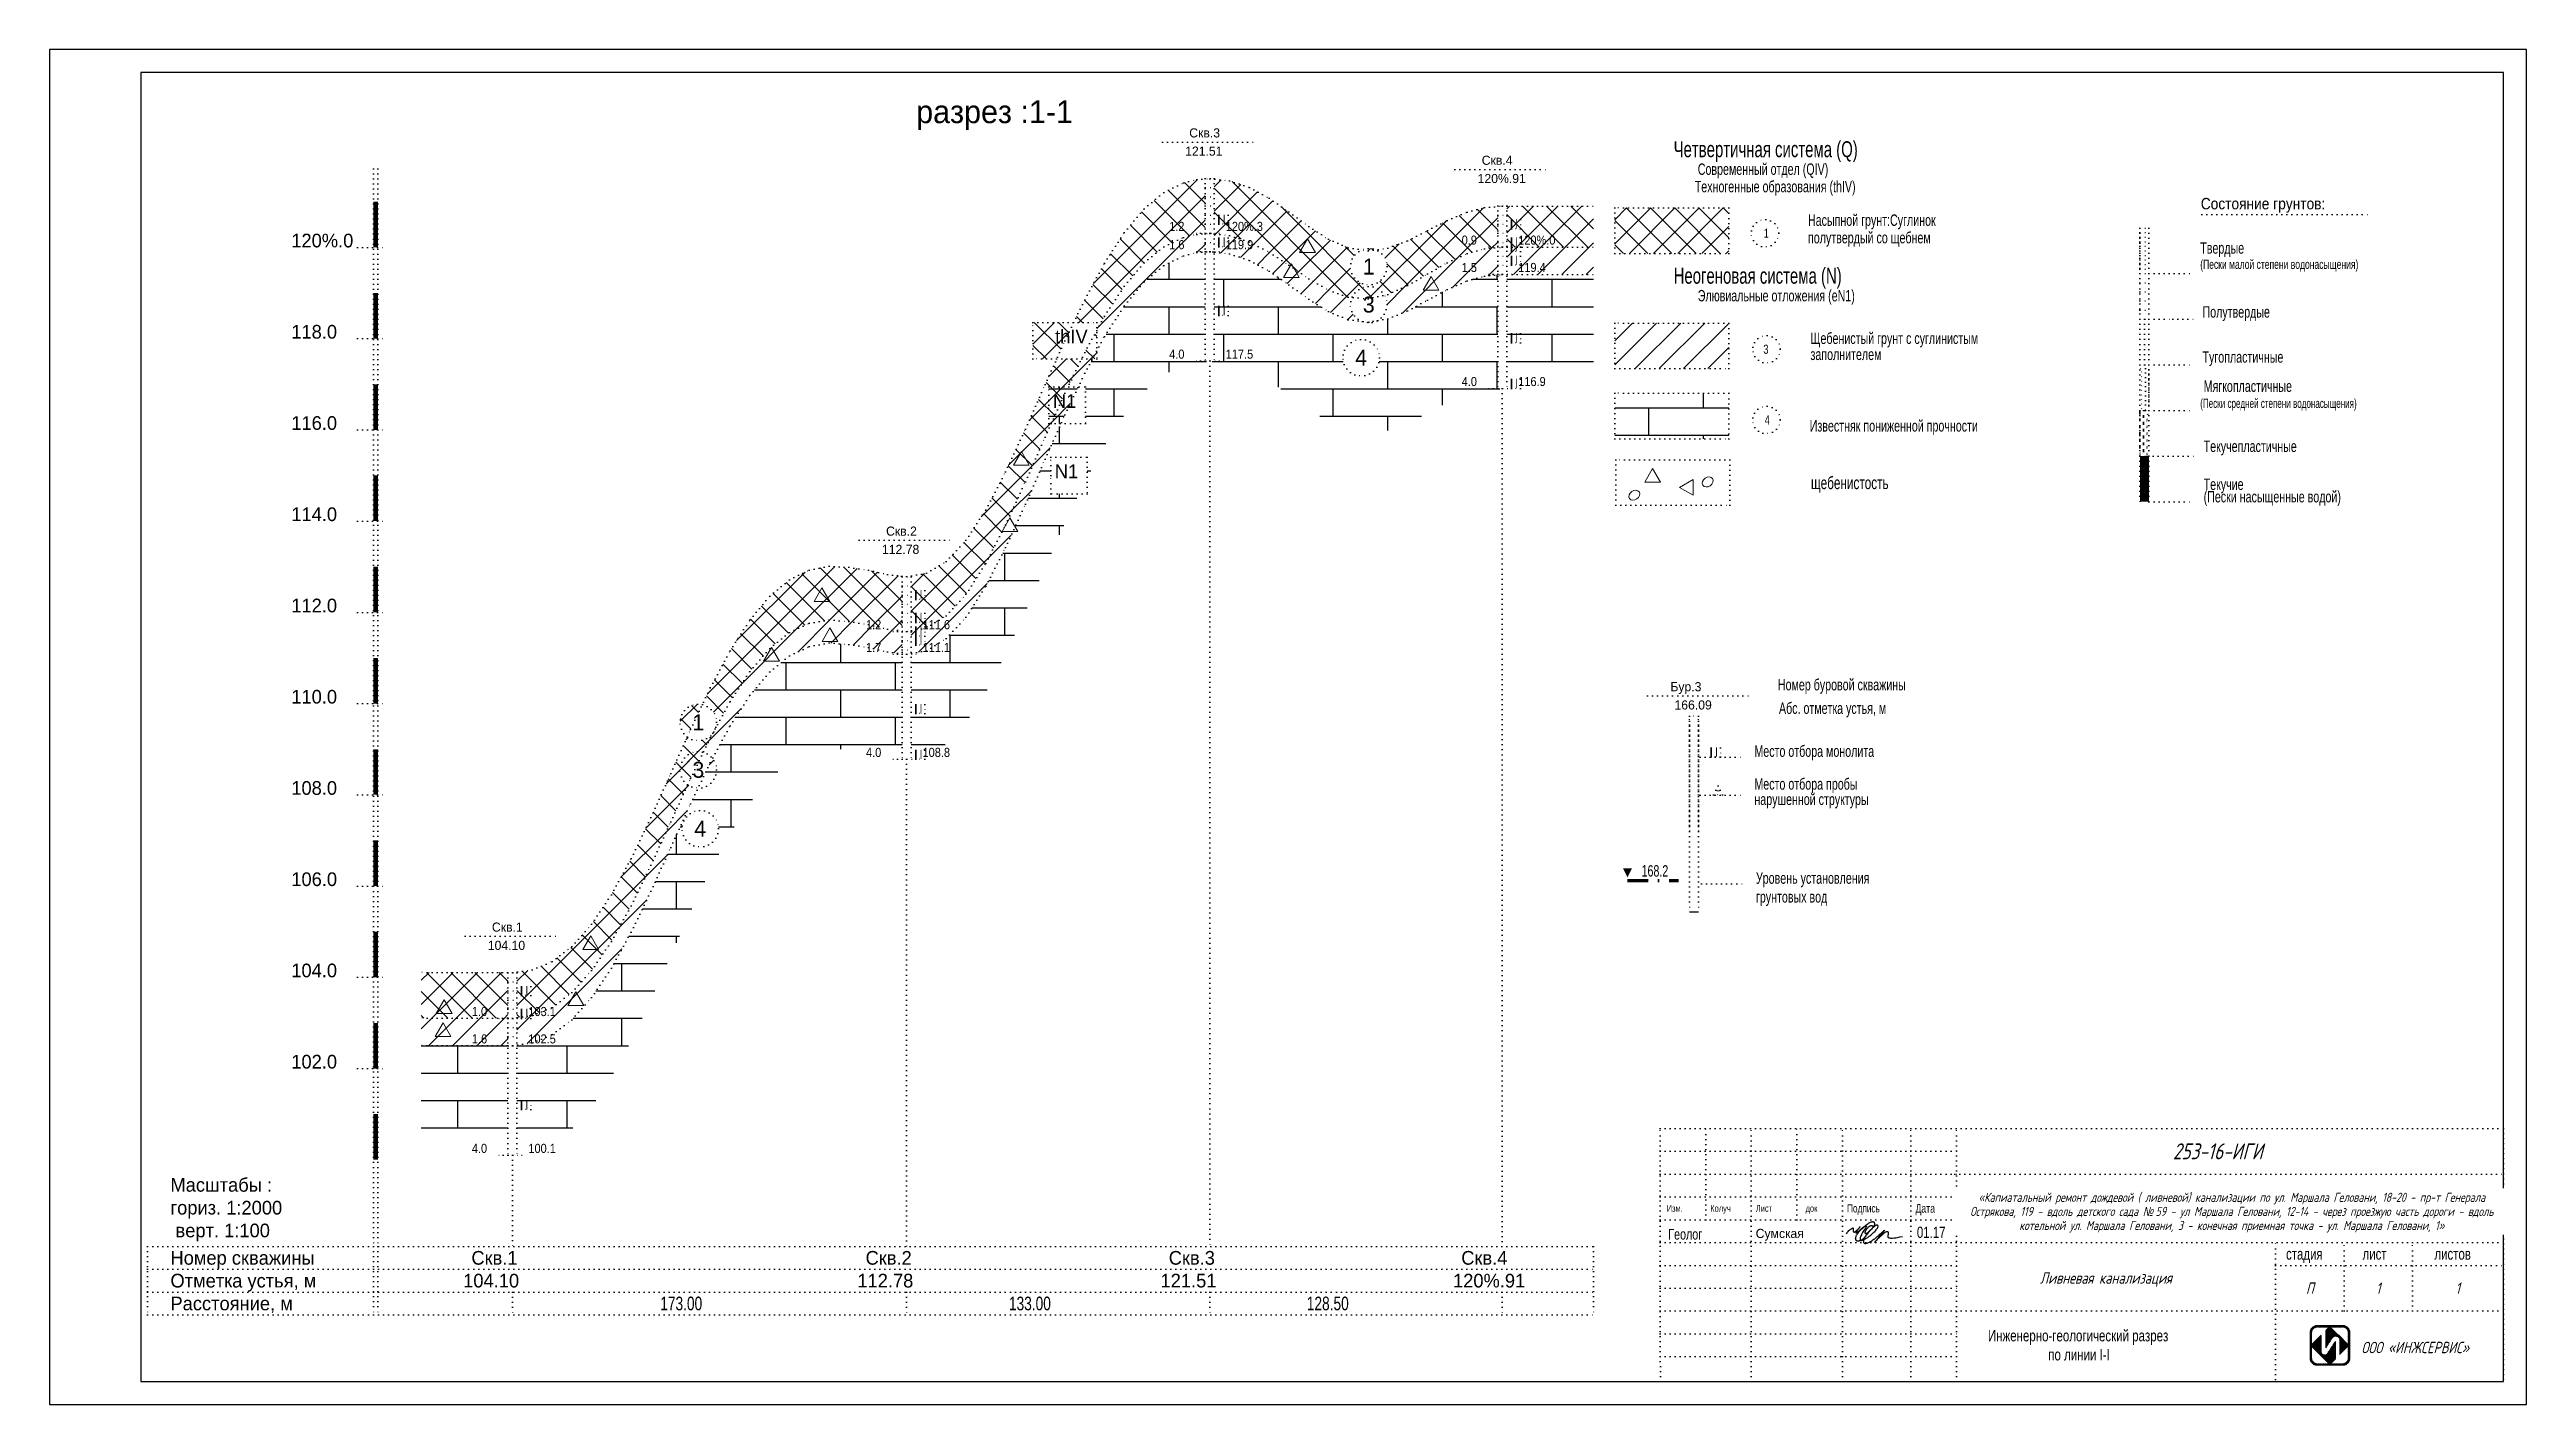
# Model space of a CAD drawing. Extents: x -102 to 862, y -55 to 242.
# Drawn here: x -102 to 442, y -55 to 242 of the extents above; entities that cross this region are included whole.
import ezdxf
from ezdxf.enums import TextEntityAlignment as Align

# ---------------------------------------------------------------- set-up
doc = ezdxf.new("R2010")
doc.units = 0
doc.header["$MEASUREMENT"] = 0
for name, pattern in [('CONTI', [1, 0, 1]), ('DASHDOTX2', [2, 1, -0.5, 0, -0.5]), ('L1', [1, 0, 1]), ('L2', [1, 0, 1]), ('L3', [1, 0, 1]), ('L4', [1, 0, 1]), ('L5', [1, 0, 1]), ('L6', [1, 0, 1]), ('L7', [1, 0, 1]), ('L9', [1, 0, 1])]:
    doc.linetypes.add(name, pattern=pattern)
for name, color, linetype, lineweight in [('05_рамка', 7, 'Continuous', 20), ('18_Зарамочное оформление', 7, 'Continuous', 13), ('SHTAMP', 7, 'Continuous', 25)]:
    doc.layers.add(name, color=color, linetype=linetype, lineweight=lineweight)
for name, color, linetype in [('CUT_CNS', 7, 'CONTI'), ('CUT_LIT', 7, 'CONTI'), ('CUT_LRS', 7, 'CONTI'), ('CUT_SUB', 7, 'CONTI'), ('CUT_TST', 7, 'CONTI'), ('CUT_WAT', 7, 'CONTI'), ('RAMKA', 7, 'CONTI'), ('У.о', 7, 'Continuous')]:
    doc.layers.add(name, color=color, linetype=linetype)
doc.styles.add('ROMANS', font='romans.shx', dxfattribs={"width": 0.7, "oblique": 15, "height": 0.9})
doc.styles.add('romans_2.5_0.75_15', font='romans.shx', dxfattribs={"width": 0.75, "oblique": 15, "height": 2.5})
doc.styles.add('SHRFT', font='TXT', dxfattribs={"width": 0.75})
pattern_1 = [(45, (-348.6232014, -244.5218957), (-0.00449012806, 0.00449012806), []), (135, (-348.6232014, -244.5218957), (-0.00449012806, -0.00449012806), [])]

msp = doc.modelspace()

# ---------------------------------------------------------------- texts
at = {"linetype": 'Continuous'}
msp.add_text('Сумская', height=2, dxfattribs=at).set_placement((272.67, -18.15))
at = {"layer": '18_Зарамочное оформление', "color": 1, "linetype": 'Continuous', "lineweight": 35, "insert": (374.01, 0.85), "char_height": 3.5, "width": 120, "attachment_point": 5, "line_spacing_factor": 1.071429, "style": 'romans_2.5_0.75_15'}
msp.add_mtext('{\\C256;253-16-ИГИ}', dxfattribs=at)
at = {"layer": '18_Зарамочное оформление', "color": 7, "linetype": 'Continuous', "lineweight": 18, "insert": (349.48, -27.25), "char_height": 2.5, "width": 70, "attachment_point": 5, "line_spacing_factor": 0.925926, "style": 'romans_2.5_0.75_15'}
msp.add_mtext('Ливневая канализация', dxfattribs=at)
at = {"layer": '18_Зарамочное оформление', "color": 7, "linetype": 'Continuous', "lineweight": 18, "char_height": 2.5, "width": 15, "attachment_point": 5, "style": 'romans_2.5_0.75_15'}
for s, insert in [('П', (394.21, -29.15)), ('1', (409.21, -29.15)), ('1', (426.63, -29.15))]:
    msp.add_mtext(s, dxfattribs=dict(at, insert=insert))
at = {"layer": 'CUT_LIT'}
for s, height, p in [('разрез :1-1 ', 5, (88.55, 226.24)), ('Скв.3', 2, (148.44, 223.1)), ('121.51', 2, (147.54, 219.1)), ('Скв.4', 2, (212.59, 217.1)), ('120%.91', 2, (211.69, 213.1)), ('Скв.2', 2, (81.95, 135.8)), ('112.78', 2, (81.05, 131.8)), ('Скв.1', 2, (-4.5, 49)), ('104.10', 2, (-5.4, 45))]:
    msp.add_text(s, height=height, dxfattribs=at).set_placement(p)
at = {"layer": 'CUT_LIT', "color": 0, "width": 0.9}
for s, p in [('1.2', (144.04, 202.6)), ('120%.3', (156.44, 202.6)), ('0.9', (208.19, 199.6)), ('120%.0', (220.59, 199.6)), ('1.6', (144.04, 198.6)), ('119.9', (156.44, 198.6)), ('1.5', (208.19, 193.6)), ('119.4', (220.59, 193.6)), ('4.0', (144.04, 174.6)), ('117.5', (156.44, 174.6)), ('4.0', (208.19, 168.6)), ('116.9', (220.59, 168.6)), ('1.2', (77.55, 115.3)), ('111.6', (89.95, 115.3)), ('1.7', (77.55, 110.3)), ('111.1', (89.95, 110.3)), ('4.0', (77.55, 87.3)), ('108.8', (89.95, 87.3)), ('1.0', (-8.9, 30.5)), ('103.1', (3.5, 30.5)), ('1.6', (-8.9, 24.5)), ('102.5', (3.5, 24.5)), ('4.0', (-8.9, 0.5)), ('100.1', (3.5, 0.5))]:
    msp.add_text(s, height=2, dxfattribs=at).set_placement(p)
at = {"layer": 'CUT_LRS', "color": 0}
for s, p in [('120%.0', (-48.5, 199)), ('118.0', (-48.5, 179)), ('116.0', (-48.5, 159)), ('114.0', (-48.5, 139)), ('112.0', (-48.5, 119)), ('110.0', (-48.5, 99)), ('108.0', (-48.5, 79)), ('106.0', (-48.5, 59)), ('104.0', (-48.5, 39)), ('102.0', (-48.5, 19))]:
    msp.add_text(s, height=3, dxfattribs=at).set_placement(p)
at = {"layer": 'CUT_LRS'}
for s, p in [('1', (187.81, 194.8)), ('3', (187.81, 186.47)), ('4', (186.14, 174.82)), ('1', (40.77, 94.9)), ('3', (40.77, 84.49)), ('4', (41.19, 71.59))]:
    msp.add_text(s, height=3.5, dxfattribs=at).set_placement(p, align=Align.MIDDLE)
for s, p in [('thIV', (126.16, 177.06)), ('N1', (123.66, 162.91)), ('N1', (124.08, 147.51))]:
    msp.add_text(s, height=3, dxfattribs=at).set_placement(p, align=Align.BOTTOM_RIGHT)
at = {"layer": 'CUT_SUB'}
for s, p in [('Масштабы :', (-75, -8)), ('гориз. 1:2000', (-75, -13)), (' верт. 1:100', (-75, -18)), ('Номеp скважины', (-75, -24)), ('Скв.1', (-9, -24)), ('Скв.2', (77.45, -24)), ('Скв.3', (143.94, -24)), ('Скв.4', (208.09, -24)), ('Отметка устья, м', (-75, -29)), ('104.10', (-10.8, -29)), ('112.78', (75.65, -29)), ('121.51', (142.14, -29)), ('120%.91', (206.29, -29)), ('Расстояние, м', (-75, -34))]:
    msp.add_text(s, height=3, dxfattribs=at).set_placement(p)
at = {"layer": 'CUT_SUB', "width": 0.75}
for s, p in [('173.00', (32.42, -34)), ('133.00', (108.89, -34)), ('128.50', (174.22, -34))]:
    msp.add_text(s, height=3, dxfattribs=at).set_placement(p)
at = {"layer": 'RAMKA', "color": 7}
for s, height, width, p in [('Четвертичная система (Q)', 3.5, 0.7, (254.67, 218.77)), ('Современный отдел (QIV)', 2.5, 0.7, (259.97, 214.9)), ('Техногенные образования (thIV)', 2.5, 0.7, (259.31, 211.08)), ('Состояние грунтов:', 2.5, 0.9, (370.29, 207.34)), ('1', 2, 0.75, (274.44, 201.12)), ('полутвердый со щебнем', 2.5, 0.7, (284.14, 199.89)), ('Насыпной грунт:Суглинок', 2.5, 0.7, (284.14, 203.72)), ('Твердые ', 2.5, 0.7, (370.17, 197.62)), ('(Пески малой степени водонасыщения)', 2, 0.7, (370.17, 194.29)), ('Неогеновая система (N)', 3.5, 0.7, (254.67, 191.04)), ('Элювиальные отложения (еN1)', 2.5, 0.7, (259.97, 187.17)), ('Полутвердые ', 2.5, 0.7, (370.67, 183.61)), ('Щебенистый грунт с суглинистым', 2.5, 0.7, (284.69, 177.83)), ('3', 2, 0.75, (274.35, 175.68)), ('заполнителем', 2.5, 0.7, (284.69, 174.31)), ('Тугопластичные ', 2.5, 0.7, (370.67, 173.73)), ('Мягкопластичные ', 2.5, 0.7, (370.92, 167.33)), ('(Пески средней степени водонасыщения)', 2, 0.66, (370.17, 163.82)), ('4', 2, 0.75, (274.64, 160.17)), ('Известняк пониженной прочности', 2.5, 0.7, (284.52, 158.63)), ('Текучепластичные ', 2.5, 0.7, (370.92, 154.16)), ('Текучие ', 2.5, 0.7, (370.92, 145.83)), ('(Пески насыщенные водой)', 2.5, 0.7, (370.92, 143.1)), ('Уровень установления ', 2.5, 0.7, (272.73, 59.5)), ('грунтовых вод', 2.5, 0.7, (272.73, 55.38))]:
    msp.add_text(s, height=height, dxfattribs=dict(at, width=width)).set_placement(p)
at = {"layer": 'RAMKA', "width": 0.7}
for s, height, p in [('щебенистость', 2.75, (284.8, 146.01)), ('Номер буровой скважины', 2.5, (277.54, 101.89)), ('Абс. отметка устья, м', 2.5, (277.78, 96.74)), ('Место отбора монолита', 2.5, (272.39, 87.32)), ('Место отбора пробы', 2.5, (272.39, 80.13)), ('нарушенной структуры', 2.5, (272.39, 76.77)), ('168.2', 2.5, (247.64, 61.08))]:
    msp.add_text(s, height=height, dxfattribs=at).set_placement(p)
at = {"layer": 'RAMKA'}
for s, p in [('Бур.3', (253.96, 101.7)), ('166.09', (254.86, 97.7))]:
    msp.add_text(s, height=2, dxfattribs=at).set_placement(p)
at = {"layer": 'RAMKA', "color": 7, "style": 'SHRFT', "width": 0.75}
for s, height, p in [('Подпись', 1.8, (292.71, -12.55)), ('Дата', 1.9, (307.71, -12.6)), (' Изм.', 1.5, (252.71, -12.4)), ('Геолог', 2.346, (253.5, -18.49)), ('Колуч', 1.5, (262.71, -12.4)), ('Лист ', 1.5, (272.71, -12.4)), ('  док', 1.5, (282.71, -12.4)), ('01.17', 2.5, (308.03, -18.15)), ('стадия', 2.5, (388.99, -22.9)), ('лист  ', 2.5, (405.77, -22.9)), ('листов', 2.5, (421.53, -22.9)), ('Инженерно-геологический разрез', 2.5138, (323.6, -40.81)), ('по линии I-I', 2.5138, (336.84, -44.98))]:
    msp.add_text(s, height=height, dxfattribs=at).set_placement(p)
at = {"layer": 'SHTAMP', "color": 7, "lineweight": 25, "style": 'ROMANS', "oblique": 15, "width": 0.75}
msp.add_text('ООО «ИНЖСЕРВИС»', height=2.5, dxfattribs=at).set_placement((405.52, -43.4))

# ---------------------------------------------------------------- blocks, each defined once
blk = doc.blocks.new('UZ_970')
at = {"layer": 'CUT_TST', "color": 0}
for p, q in [((0, 0), (0, 2)), ((0, 2), (2, 2)), ((0, 1.8), (2, 1.8)), ((0, 1.6), (2, 1.6)), ((0, 1.4), (2, 1.4)), ((0, 1.2), (2, 1.2)), ((0, 1), (2, 1)), ((0, 0.8), (2, 0.8)), ((0, 0.6), (2, 0.6)), ((0, 0.4), (2, 0.4)), ((0, 0.2), (2, 0.2)), ((2, 0), (0, 0)), ((2, 2), (2, 0))]:
    blk.add_line(p, q, dxfattribs=at)
blk = doc.blocks.new('A$C302F5828')
at = {"layer": 'CUT_LRS', "color": 7}
blk.add_lwpolyline([(0, 0), (25, 0), (25, 10), (0, 10)], close=True, dxfattribs=at)
blk = doc.blocks.new('инжсервис')
h = blk.add_hatch()
h.set_pattern_fill('ANSI37', scale=0.002, style=0)
h.set_pattern_definition(pattern_1)
h.paths.add_polyline_path([(0.68, 0.827), (0.114, 0.827, 0.425748), (-0.039, 0.671), (-0.039, 0.11, 0.425721), (0.114, -0.045), (0.682, -0.045, 0.421792), (0.833, 0.11), (0.833, 0.671, 0.425748)])
h.paths.add_polyline_path([(0.799, 0.667), (0.799, 0.114, -0.427765), (0.668, -0.011), (0.126, -0.011, -0.427765), (-0.005, 0.114), (-0.005, 0.667, -0.427765), (0.126, 0.792), (0.668, 0.792, -0.427765)], flags=16)
h = blk.add_hatch()
h.set_pattern_fill('ANSI37', scale=0.002, style=0)
h.set_pattern_definition(pattern_1)
h.paths.add_polyline_path([(0.516, 0.482), (0.344, 0.215, -0.766753), (0.204, 0.259), (0.206, 0.617), (-0.005, 0.406), (-0.005, 0.375), (0.381, -0.011), (0.413, -0.011), (0.516, 0.091)])
h = blk.add_hatch()
h.set_pattern_fill('ANSI37', scale=0.002, style=0)
h.set_pattern_definition(pattern_1)
h.paths.add_polyline_path([(0.613, 0.484), (0.613, 0.189), (0.799, 0.374), (0.799, 0.407), (0.413, 0.792), (0.381, 0.792), (0.304, 0.715), (0.304, 0.333), (0.449, 0.559, -0.758089)])

# ---------------------------------------------------------------- hatches: boundary and pattern name
at = {"layer": 'CUT_LRS'}
h = msp.add_hatch(dxfattribs=at)
h.set_pattern_fill('TEHNO', color=252, scale=30, style=0)
h.set_pattern_definition([(45, (0, 0), (-2.65165, 2.65165), []), (135, (0, 0), (-2.65165, -2.65165), [])])
h.paths.add_polyline_path([(114.16, 178.56), (114.16, 182.56), (128.16, 182.56), (128.16, 174.56), (114.16, 174.56)], flags=17)
edge = h.paths.add_edge_path(flags=16)
edge.add_arc((187.81, 194.8), 4, 0, 360)
edge = h.paths.add_edge_path(flags=16)
edge.add_arc((40.77, 94.9), 4, 0, 360)
h.paths.add_polyline_path([(217.09, 199.05), (237.09, 199.05), (237.09, 208.05), (217.09, 208.05), (213.22, 207.73), (209.36, 206.74), (205.02, 204.93), (200.68, 202.68), (196.34, 200.47), (192, 198.85), (187.66, 198.25), (183.32, 198.91), (178.98, 200.79), (174.64, 203.58), (170.3, 206.77), (165.96, 209.78), (161.62, 212.15), (157.28, 213.59), (152.94, 214.06), (150.07, 213.85), (147.21, 213.17), (142.87, 211.06), (138.53, 207.46), (134.19, 202.26), (129.85, 195.55), (125.51, 187.54), (121.17, 178.54), (116.83, 168.92), (112.49, 159.15), (108.15, 149.79), (103.81, 141.48), (99.47, 134.81), (95.13, 130.16), (90.79, 127.58), (86.45, 126.83), (82.28, 127.3), (78.12, 128.24), (73.78, 128.88), (69.44, 129.12), (65.1, 128.28), (60.76, 126.16), (56.42, 122.54), (52.08, 117.34), (47.74, 110.59), (43.4, 102.49), (39.06, 93.35), (34.72, 83.68), (30.38, 74.04), (26.04, 65.02), (21.7, 57.1), (17.36, 50.61), (13.02, 45.73), (8.68, 42.44), (4.34, 40.62), (0, 40.06), (-20, 40.06), (-20, 30.06), (0, 30.06), (4.34, 30.61), (8.68, 32.41), (13.02, 35.66), (17.36, 40.47), (21.7, 46.87), (26.04, 54.68), (30.38, 63.57), (34.72, 73.05), (39.06, 82.56), (43.4, 91.53), (47.74, 99.47), (52.08, 106.06), (56.42, 111.11), (60.76, 114.6), (65.1, 116.61), (69.44, 117.34), (73.78, 117.01), (78.12, 116.3), (82.28, 115.31), (86.45, 114.83), (90.79, 115.6), (95.13, 118.23), (99.47, 122.96), (103.81, 129.74), (108.15, 138.15), (112.49, 147.59), (116.83, 157.41), (121.17, 167.03), (125.51, 175.99), (129.85, 183.92), (134.19, 190.53), (138.53, 195.63), (142.87, 199.15), (147.21, 201.2), (150.07, 201.86), (152.94, 202.06), (157.28, 201.61), (161.62, 200.22), (165.96, 197.96), (170.3, 195.11), (174.64, 192.14), (178.98, 189.63), (183.32, 188.07), (187.66, 187.75), (192, 188.7), (196.34, 190.67), (200.68, 193.17), (205.02, 195.65), (209.36, 197.63), (213.22, 198.7)])
h.paths.add_polyline_path([(216.09, 199.05), (218.09, 199.05), (218.09, 208.05), (216.09, 208.05)], flags=17)
h.paths.add_polyline_path([(151.94, 202.06), (153.94, 202.06), (153.94, 214.06), (151.94, 214.06)], flags=17)
h.paths.add_polyline_path([(85.45, 114.83), (87.45, 114.83), (87.45, 126.8), (85.45, 126.8)], flags=16)
h.paths.add_polyline_path([(-1, 30.06), (1, 30.06), (1, 40), (-1, 40)], flags=16)
h.paths.add_polyline_path([(220.09, 168.1), (227.09, 168.1), (227.09, 171.1), (220.09, 171.1)], flags=25)
h.paths.add_polyline_path([(207.69, 168.1), (211.99, 168.1), (211.99, 171.1), (207.69, 171.1)], flags=25)
h.paths.add_polyline_path([(220.09, 193.1), (227.09, 193.1), (227.09, 196.1), (220.09, 196.1)], flags=25)
h.paths.add_polyline_path([(207.69, 193.1), (211.69, 193.1), (211.69, 196.1), (207.69, 196.1)], flags=25)
h.paths.add_polyline_path([(220.09, 199.1), (227.09, 199.1), (227.09, 202.1), (220.09, 202.1)], flags=24)
h.paths.add_polyline_path([(207.69, 199.1), (211.99, 199.1), (211.99, 202.1), (207.69, 202.1)], flags=24)
h.paths.add_polyline_path([(155.94, 174.1), (162.94, 174.1), (162.94, 177.1), (155.94, 177.1)], flags=25)
h.paths.add_polyline_path([(143.54, 174.1), (147.84, 174.1), (147.84, 177.1), (143.54, 177.1)], flags=25)
h.paths.add_polyline_path([(155.94, 198.1), (162.94, 198.1), (162.94, 201.1), (155.94, 201.1)], flags=25)
h.paths.add_polyline_path([(143.54, 198.1), (147.54, 198.1), (147.54, 201.1), (143.54, 201.1)], flags=25)
h.paths.add_polyline_path([(155.94, 202.1), (163.24, 202.1), (163.24, 205.1), (155.94, 205.1)], flags=24)
h.paths.add_polyline_path([(143.54, 202.1), (147.54, 202.1), (147.54, 205.1), (143.54, 205.1)], flags=24)
h.paths.add_polyline_path([(89.45, 86.8), (96.75, 86.8), (96.75, 89.8), (89.45, 89.8)], flags=25)
h.paths.add_polyline_path([(77.05, 86.8), (81.35, 86.8), (81.35, 89.8), (77.05, 89.8)], flags=25)
h.paths.add_polyline_path([(89.45, 109.8), (95.25, 109.8), (95.25, 112.8), (89.45, 112.8)], flags=25)
h.paths.add_polyline_path([(77.05, 109.8), (81.05, 109.8), (81.05, 112.8), (77.05, 112.8)], flags=25)
h.paths.add_polyline_path([(89.45, 114.8), (95.85, 114.8), (95.85, 117.8), (89.45, 117.8)], flags=25)
h.paths.add_polyline_path([(77.05, 114.8), (81.05, 114.8), (81.05, 117.8), (77.05, 117.8)], flags=25)
h.paths.add_polyline_path([(3, 0), (9.4, 0), (9.4, 3), (3, 3)], flags=9)
h.paths.add_polyline_path([(-9.4, 0), (-5.1, 0), (-5.1, 3), (-9.4, 3)], flags=9)
h.paths.add_polyline_path([(3, 24), (10.3, 24), (10.3, 27), (3, 27)], flags=9)
h.paths.add_polyline_path([(-9.4, 24), (-5.4, 24), (-5.4, 27), (-9.4, 27)], flags=9)
h.paths.add_polyline_path([(3, 30), (9.7, 30), (9.7, 33), (3, 33)], flags=9)
h.paths.add_polyline_path([(-9.4, 30), (-5.7, 30), (-5.7, 33), (-9.4, 33)], flags=9)
h = msp.add_hatch(dxfattribs=at)
h.set_pattern_fill('TEHNO', color=252, scale=30, style=0)
h.set_pattern_definition([(45, (321.22, 289.838), (-2.65165, 2.65165), []), (135, (321.22, 289.838), (-2.65165, -2.65165), [])])
h.paths.add_polyline_path([(241.76, 207.67), (241.76, 197.67), (266.76, 197.67), (266.76, 207.67)])
h = msp.add_hatch(dxfattribs=at)
h.set_pattern_fill('IZVEST', color=252, scale=30, style=0)
h.set_pattern_definition([(0, (0, 0), (0, 6), []), (90, (0, 0), (-12, 6), [6, -6])])
h.paths.add_polyline_path([(117.66, 164.41), (117.66, 168.41), (125.66, 168.41), (125.66, 160.41), (117.66, 160.41)], flags=17)
h.paths.add_polyline_path([(118.08, 149.01), (118.08, 153.01), (126.08, 153.01), (126.08, 145.01), (118.08, 145.01)], flags=16)
edge = h.paths.add_edge_path(flags=16)
edge.add_arc((186.14, 174.82), 4, 0, 360)
edge = h.paths.add_edge_path(flags=16)
edge.add_arc((41.19, 71.59), 4, 0, 360)
h.paths.add_polyline_path([(217.09, 168.05), (237.09, 168.05), (237.09, 193.05), (217.09, 193.05), (213.22, 192.71), (209.36, 191.68), (205.02, 189.79), (200.68, 187.44), (196.34, 185.1), (192, 183.34), (187.66, 182.61), (183.32, 183.15), (178.98, 184.94), (174.64, 187.66), (170.3, 190.81), (165.96, 193.8), (161.62, 196.15), (157.28, 197.59), (152.94, 198.06), (150.07, 197.85), (147.21, 197.17), (142.87, 195.06), (138.53, 191.44), (134.19, 186.22), (129.85, 179.48), (125.51, 171.4), (121.17, 162.32), (116.83, 152.59), (112.49, 142.69), (108.15, 133.19), (103.81, 124.75), (99.47, 117.96), (95.13, 113.23), (90.79, 110.59), (86.45, 109.83), (82.28, 110.31), (78.12, 111.29), (73.78, 111.98), (69.44, 112.29), (65.1, 111.53), (60.76, 109.48), (56.42, 105.94), (52.08, 100.82), (47.74, 94.15), (43.4, 86.12), (39.06, 77.06), (34.72, 67.46), (30.38, 57.88), (26.04, 48.9), (21.7, 41.02), (17.36, 34.57), (13.02, 29.71), (8.68, 26.43), (4.34, 24.61), (0, 24.06), (-20, 24.06), (-20, 0.06), (0, 0.06), (4.34, 0.62), (8.68, 2.44), (13.02, 5.73), (17.36, 10.61), (21.7, 17.1), (26.04, 25.02), (30.38, 34.04), (34.72, 43.68), (39.06, 53.35), (43.4, 62.49), (47.74, 70.59), (52.08, 77.34), (56.42, 82.54), (60.76, 86.16), (65.1, 88.28), (69.44, 89.12), (73.78, 88.88), (78.12, 88.24), (82.28, 87.3), (86.45, 86.83), (90.79, 87.58), (95.13, 90.16), (99.47, 94.81), (103.81, 101.48), (108.15, 109.79), (112.49, 119.15), (116.83, 128.92), (121.17, 138.54), (125.51, 147.54), (129.85, 155.55), (134.19, 162.26), (138.53, 167.46), (142.87, 171.06), (147.21, 173.17), (150.07, 173.85), (152.94, 174.06), (157.28, 173.59), (161.62, 172.15), (165.96, 169.78), (170.3, 166.77), (174.64, 163.58), (178.98, 160.79), (183.32, 158.91), (187.66, 158.25), (192, 158.85), (196.34, 160.47), (200.68, 162.68), (205.02, 164.93), (209.36, 166.74), (213.22, 167.73)])
h.paths.add_polyline_path([(216.09, 168.1), (218.09, 168.1), (218.09, 193.05), (216.09, 193.05)], flags=16)
h.paths.add_polyline_path([(151.94, 174.1), (153.94, 174.1), (153.94, 198.06), (151.94, 198.06)], flags=16)
h.paths.add_polyline_path([(85.45, 86.83), (87.45, 86.83), (87.45, 109.83), (85.45, 109.83)], flags=16)
h.paths.add_polyline_path([(-1, 0.06), (1, 0.06), (1, 24.06), (-1, 24.06)], flags=16)
h.paths.add_polyline_path([(220.09, 168.1), (227.09, 168.1), (227.09, 171.1), (220.09, 171.1)], flags=24)
h.paths.add_polyline_path([(207.69, 168.1), (211.99, 168.1), (211.99, 171.1), (207.69, 171.1)], flags=24)
h.paths.add_polyline_path([(220.09, 193.1), (227.09, 193.1), (227.09, 196.1), (220.09, 196.1)], flags=25)
h.paths.add_polyline_path([(207.69, 193.1), (211.69, 193.1), (211.69, 196.1), (207.69, 196.1)], flags=25)
h.paths.add_polyline_path([(220.09, 199.1), (227.09, 199.1), (227.09, 202.1), (220.09, 202.1)], flags=9)
h.paths.add_polyline_path([(207.69, 199.1), (211.99, 199.1), (211.99, 202.1), (207.69, 202.1)], flags=9)
h.paths.add_polyline_path([(155.94, 174.1), (162.94, 174.1), (162.94, 177.1), (155.94, 177.1)], flags=24)
h.paths.add_polyline_path([(143.54, 174.1), (147.84, 174.1), (147.84, 177.1), (143.54, 177.1)], flags=24)
h.paths.add_polyline_path([(155.94, 198.1), (162.94, 198.1), (162.94, 201.1), (155.94, 201.1)], flags=9)
h.paths.add_polyline_path([(143.54, 198.1), (147.54, 198.1), (147.54, 201.1), (143.54, 201.1)], flags=9)
h.paths.add_polyline_path([(155.94, 202.1), (163.24, 202.1), (163.24, 205.1), (155.94, 205.1)], flags=9)
h.paths.add_polyline_path([(143.54, 202.1), (147.54, 202.1), (147.54, 205.1), (143.54, 205.1)], flags=9)
h.paths.add_polyline_path([(89.45, 86.8), (96.75, 86.8), (96.75, 89.8), (89.45, 89.8)], flags=25)
h.paths.add_polyline_path([(77.05, 86.8), (81.35, 86.8), (81.35, 89.8), (77.05, 89.8)], flags=25)
h.paths.add_polyline_path([(89.45, 109.8), (95.25, 109.8), (95.25, 112.8), (89.45, 112.8)], flags=24)
h.paths.add_polyline_path([(77.05, 109.8), (81.05, 109.8), (81.05, 112.8), (77.05, 112.8)], flags=24)
h.paths.add_polyline_path([(89.45, 114.8), (95.85, 114.8), (95.85, 117.8), (89.45, 117.8)], flags=25)
h.paths.add_polyline_path([(77.05, 114.8), (81.05, 114.8), (81.05, 117.8), (77.05, 117.8)], flags=25)
h.paths.add_polyline_path([(3, 0), (9.4, 0), (9.4, 3), (3, 3)], flags=9)
h.paths.add_polyline_path([(-9.4, 0), (-5.1, 0), (-5.1, 3), (-9.4, 3)], flags=9)
h.paths.add_polyline_path([(3, 24), (10.3, 24), (10.3, 27), (3, 27)], flags=24)
h.paths.add_polyline_path([(-9.4, 24), (-5.4, 24), (-5.4, 27), (-9.4, 27)], flags=24)
h.paths.add_polyline_path([(3, 30), (9.7, 30), (9.7, 33), (3, 33)], flags=25)
h.paths.add_polyline_path([(-9.4, 30), (-5.7, 30), (-5.7, 33), (-9.4, 33)], flags=25)
h = msp.add_hatch(dxfattribs=at)
h.set_pattern_fill('SUGL_D', color=252, scale=30, style=0)
h.set_pattern_definition([(45, (0, 0), (-2.65165, 2.65165), [])])
edge = h.paths.add_edge_path(flags=16)
edge.add_arc((187.81, 186.47), 4, 0, 360)
edge = h.paths.add_edge_path(flags=17)
edge.add_arc((40.77, 84.49), 4, 0, 360)
h.paths.add_polyline_path([(217.09, 193.05), (237.09, 193.05), (237.09, 199.05), (217.09, 199.05), (213.22, 198.7), (209.36, 197.63), (205.02, 195.65), (200.68, 193.17), (196.34, 190.67), (192, 188.7), (187.66, 187.75), (183.32, 188.07), (178.98, 189.63), (174.64, 192.14), (170.3, 195.11), (165.96, 197.96), (161.62, 200.22), (157.28, 201.61), (152.94, 202.06), (150.07, 201.86), (147.21, 201.2), (142.87, 199.15), (138.53, 195.63), (134.19, 190.53), (129.85, 183.92), (125.51, 175.99), (121.17, 167.03), (116.83, 157.41), (112.49, 147.59), (108.15, 138.15), (103.81, 129.74), (99.47, 122.96), (95.13, 118.23), (90.79, 115.6), (86.45, 114.83), (82.28, 115.31), (78.12, 116.3), (73.78, 117.01), (69.44, 117.34), (65.1, 116.61), (60.76, 114.6), (56.42, 111.11), (52.08, 106.06), (47.74, 99.47), (43.4, 91.53), (39.06, 82.56), (34.72, 73.05), (30.38, 63.57), (26.04, 54.68), (21.7, 46.87), (17.36, 40.47), (13.02, 35.66), (8.68, 32.41), (4.34, 30.61), (0, 30.06), (-20, 30.06), (-20, 24.06), (0, 24.06), (4.34, 24.61), (8.68, 26.43), (13.02, 29.71), (17.36, 34.57), (21.7, 41.02), (26.04, 48.9), (30.38, 57.88), (34.72, 67.46), (39.06, 77.06), (43.4, 86.12), (47.74, 94.15), (52.08, 100.82), (56.42, 105.94), (60.76, 109.48), (65.1, 111.53), (69.44, 112.29), (73.78, 111.98), (78.12, 111.29), (82.28, 110.31), (86.45, 109.83), (90.79, 110.59), (95.13, 113.23), (99.47, 117.96), (103.81, 124.75), (108.15, 133.19), (112.49, 142.69), (116.83, 152.59), (121.17, 162.32), (125.51, 171.4), (129.85, 179.48), (134.19, 186.22), (138.53, 191.44), (142.87, 195.06), (147.21, 197.17), (150.07, 197.85), (152.94, 198.06), (157.28, 197.59), (161.62, 196.15), (165.96, 193.8), (170.3, 190.81), (174.64, 187.66), (178.98, 184.94), (183.32, 183.15), (187.66, 182.61), (192, 183.34), (196.34, 185.1), (200.68, 187.44), (205.02, 189.79), (209.36, 191.68), (213.22, 192.71)])
h.paths.add_polyline_path([(216.09, 193.05), (218.09, 193.05), (218.09, 199.05), (216.09, 199.05)], flags=17)
h.paths.add_polyline_path([(151.94, 198.06), (153.94, 198.06), (153.94, 202.06), (151.94, 202.06)], flags=17)
h.paths.add_polyline_path([(85.45, 109.83), (87.45, 109.83), (87.45, 114.83), (85.45, 114.83)], flags=16)
h.paths.add_polyline_path([(-1, 24.06), (1, 24.06), (1, 30.06), (-1, 30.06)], flags=16)
h.paths.add_polyline_path([(220.09, 168.1), (227.09, 168.1), (227.09, 171.1), (220.09, 171.1)], flags=25)
h.paths.add_polyline_path([(207.69, 168.1), (211.99, 168.1), (211.99, 171.1), (207.69, 171.1)], flags=25)
h.paths.add_polyline_path([(220.09, 193.1), (227.09, 193.1), (227.09, 196.1), (220.09, 196.1)], flags=24)
h.paths.add_polyline_path([(207.69, 193.1), (211.69, 193.1), (211.69, 196.1), (207.69, 196.1)], flags=24)
h.paths.add_polyline_path([(220.09, 199.1), (227.09, 199.1), (227.09, 202.1), (220.09, 202.1)], flags=9)
h.paths.add_polyline_path([(207.69, 199.1), (211.99, 199.1), (211.99, 202.1), (207.69, 202.1)], flags=9)
h.paths.add_polyline_path([(155.94, 174.1), (162.94, 174.1), (162.94, 177.1), (155.94, 177.1)], flags=25)
h.paths.add_polyline_path([(143.54, 174.1), (147.84, 174.1), (147.84, 177.1), (143.54, 177.1)], flags=25)
h.paths.add_polyline_path([(155.94, 198.1), (162.94, 198.1), (162.94, 201.1), (155.94, 201.1)], flags=24)
h.paths.add_polyline_path([(143.54, 198.1), (147.54, 198.1), (147.54, 201.1), (143.54, 201.1)], flags=24)
h.paths.add_polyline_path([(155.94, 202.1), (163.24, 202.1), (163.24, 205.1), (155.94, 205.1)], flags=9)
h.paths.add_polyline_path([(143.54, 202.1), (147.54, 202.1), (147.54, 205.1), (143.54, 205.1)], flags=9)
h.paths.add_polyline_path([(89.45, 86.8), (96.75, 86.8), (96.75, 89.8), (89.45, 89.8)], flags=25)
h.paths.add_polyline_path([(77.05, 86.8), (81.35, 86.8), (81.35, 89.8), (77.05, 89.8)], flags=25)
h.paths.add_polyline_path([(89.45, 109.8), (95.25, 109.8), (95.25, 112.8), (89.45, 112.8)], flags=25)
h.paths.add_polyline_path([(77.05, 109.8), (81.05, 109.8), (81.05, 112.8), (77.05, 112.8)], flags=25)
h.paths.add_polyline_path([(89.45, 114.8), (95.85, 114.8), (95.85, 117.8), (89.45, 117.8)], flags=24)
h.paths.add_polyline_path([(77.05, 114.8), (81.05, 114.8), (81.05, 117.8), (77.05, 117.8)], flags=24)
h.paths.add_polyline_path([(3, 0), (9.4, 0), (9.4, 3), (3, 3)], flags=9)
h.paths.add_polyline_path([(-9.4, 0), (-5.1, 0), (-5.1, 3), (-9.4, 3)], flags=9)
h.paths.add_polyline_path([(3, 24), (10.3, 24), (10.3, 27), (3, 27)], flags=9)
h.paths.add_polyline_path([(-9.4, 24), (-5.4, 24), (-5.4, 27), (-9.4, 27)], flags=9)
h.paths.add_polyline_path([(3, 30), (9.7, 30), (9.7, 33), (3, 33)], flags=24)
h.paths.add_polyline_path([(-9.4, 30), (-5.7, 30), (-5.7, 33), (-9.4, 33)], flags=24)
h = msp.add_hatch(dxfattribs=at)
h.set_pattern_fill('SUGL_D', color=252, scale=30, style=0)
h.set_pattern_definition([(45, (321.22, 289.838), (-2.65165, 2.65165), [])])
h.paths.add_polyline_path([(241.75, 182.42), (241.75, 172.42), (266.75, 172.42), (266.75, 182.42)])
h = msp.add_hatch(dxfattribs=at)
h.set_pattern_fill('IZVEST', color=252, scale=30, style=0)
h.set_pattern_definition([(0, (321.22, 289.838), (0, 6), []), (90, (321.22, 289.838), (-12, 6), [6, -6])])
h.paths.add_polyline_path([(266.75, 157.02), (266.75, 167.02), (241.75, 167.02), (241.75, 157.02)])

# ---------------------------------------------------------------- linework, layer by layer
at = {"layer": 'CUT_CNS', "color": 0}
for p, q in [((151.94, 214.1), (153.94, 214.1)), ((151.94, 214.1), (153.94, 214.1)), ((151.94, 212.1), (153.94, 212.1)), ((151.94, 210.1), (153.94, 210.1)), ((151.94, 208.1), (153.94, 208.1)), ((216.09, 208.1), (218.09, 208.1)), ((216.09, 208.1), (218.09, 208.1)), ((151.94, 206.1), (153.94, 206.1)), ((151.94, 204.1), (153.94, 204.1)), ((151.94, 202.1), (153.94, 202.1)), ((151.94, 202.1), (153.94, 202.1)), ((151.94, 202.1), (153.94, 202.1)), ((151.94, 202.1), (153.94, 202.1)), ((216.09, 206.1), (218.09, 206.1)), ((216.09, 204.1), (218.09, 204.1)), ((216.09, 202.1), (218.09, 202.1)), ((151.94, 200.1), (153.94, 200.1)), ((151.94, 198.1), (153.94, 198.1)), ((151.94, 198.1), (153.94, 198.1)), ((216.09, 200.1), (218.09, 200.1)), ((216.09, 199.1), (218.09, 199.1)), ((216.09, 199.1), (218.09, 199.1)), ((216.09, 199.1), (218.09, 199.1)), ((216.09, 197.1), (218.09, 197.1)), ((216.09, 195.1), (218.09, 195.1)), ((216.09, 193.1), (218.09, 193.1)), ((216.09, 193.1), (218.09, 193.1)), ((85.45, 126.8), (87.45, 126.8)), ((85.45, 126.8), (87.45, 126.8)), ((85.45, 124.8), (87.45, 124.8)), ((85.45, 122.8), (87.45, 122.8)), ((85.45, 120.8), (87.45, 120.8)), ((85.45, 118.8), (87.45, 118.8)), ((85.45, 116.8), (87.45, 116.8)), ((85.45, 114.8), (87.45, 114.8)), ((85.45, 114.8), (87.45, 114.8)), ((85.45, 114.8), (87.45, 114.8)), ((85.45, 114.8), (87.45, 114.8)), ((85.45, 112.8), (87.45, 112.8)), ((85.45, 110.8), (87.45, 110.8)), ((85.45, 109.8), (87.45, 109.8)), ((-1, 40), (1, 40)), ((-1, 40), (1, 40)), ((-1, 38), (1, 38)), ((-1, 36), (1, 36)), ((-1, 34), (1, 34)), ((-1, 32), (1, 32)), ((-1, 30), (1, 30)), ((-1, 30), (1, 30)), ((-1, 30), (1, 30)), ((-1, 30), (1, 30)), ((-1, 28), (1, 28)), ((-1, 26), (1, 26)), ((-1, 24), (1, 24)), ((-1, 24), (1, 24))]:
    msp.add_line(p, q, dxfattribs=at)
at = {"layer": 'CUT_LIT', "color": 0}
for p, q in [((142.54, 222.1), (163.34, 222.1)), ((151.94, 214.1), (151.94, 174.1)), ((153.94, 214.1), (153.94, 174.1)), ((206.69, 216.1), (227.49, 216.1)), ((216.09, 208.1), (216.09, 168.1)), ((218.09, 208.1), (218.09, 168.1)), ((149.94, 202.1), (150.94, 202.1)), ((150.94, 202.1), (152.94, 202.1)), ((152.94, 202.1), (154.94, 202.1)), ((154.94, 202.1), (155.94, 202.1)), ((149.94, 198.1), (150.94, 198.1)), ((150.94, 198.1), (152.94, 198.1)), ((152.94, 198.1), (154.94, 198.1)), ((154.94, 198.1), (155.94, 198.1)), ((214.09, 199.1), (215.09, 199.1)), ((215.09, 199.1), (217.09, 199.1)), ((217.09, 199.1), (219.09, 199.1)), ((219.09, 199.1), (220.09, 199.1)), ((214.09, 193.1), (215.09, 193.1)), ((215.09, 193.1), (217.09, 193.1)), ((217.09, 193.1), (219.09, 193.1)), ((219.09, 193.1), (220.09, 193.1)), ((149.94, 174.1), (150.94, 174.1)), ((150.94, 174.1), (152.94, 174.1)), ((151.94, 174.1), (153.94, 174.1)), ((152.94, 174.1), (154.94, 174.1)), ((152.94, 174.1), (152.94, -20)), ((154.94, 174.1), (155.94, 174.1)), ((214.09, 168.1), (215.09, 168.1)), ((215.09, 168.1), (217.09, 168.1)), ((216.09, 168.1), (218.09, 168.1)), ((217.09, 168.1), (219.09, 168.1)), ((217.09, 168.1), (217.09, -20)), ((219.09, 168.1), (220.09, 168.1)), ((76.05, 134.8), (96.85, 134.8)), ((85.45, 126.8), (85.45, 86.8)), ((87.45, 126.8), (87.45, 86.8)), ((83.45, 114.8), (84.45, 114.8)), ((84.45, 114.8), (86.45, 114.8)), ((86.45, 114.8), (88.45, 114.8)), ((88.45, 114.8), (89.45, 114.8)), ((83.45, 109.8), (84.45, 109.8)), ((84.45, 109.8), (86.45, 109.8)), ((86.45, 109.8), (88.45, 109.8)), ((88.45, 109.8), (89.45, 109.8)), ((83.45, 86.8), (84.45, 86.8)), ((84.45, 86.8), (86.45, 86.8)), ((85.45, 86.8), (87.45, 86.8)), ((86.45, 86.8), (88.45, 86.8)), ((86.45, 86.8), (86.45, -20)), ((88.45, 86.8), (89.45, 86.8)), ((-10.4, 48), (10.4, 48)), ((-1, 40), (-1, 0)), ((1, 40), (1, 0)), ((-3, 30), (-2, 30)), ((-2, 30), (0, 30)), ((0, 30), (2, 30)), ((2, 30), (3, 30)), ((-3, 24), (-2, 24)), ((-2, 24), (0, 24)), ((0, 24), (2, 24)), ((2, 24), (3, 24)), ((-3, 0), (-2, 0)), ((-2, 0), (0, 0)), ((-1, 0), (1, 0)), ((0, 0), (2, 0)), ((0, 0), (0, -20)), ((2, 0), (3, 0))]:
    msp.add_line(p, q, dxfattribs=at)
at = {"layer": 'CUT_LRS', "color": 0}
for p, q in [((-30.5, 216.24), (-30.5, -20)), ((-29.5, 216.24), (-29.5, -20)), ((-34, 199), (-28, 199)), ((-34, 179), (-28, 179)), ((-34, 159), (-28, 159)), ((-34, 139), (-28, 139)), ((-34, 119), (-28, 119)), ((-34, 99), (-28, 99)), ((-34, 79), (-28, 79)), ((-34, 59), (-28, 59)), ((-34, 39), (-28, 39)), ((-34, 19), (-28, 19))]:
    msp.add_line(p, q, dxfattribs=at)
at = {"layer": 'CUT_LRS', "color": 0, "linetype": 'L1'}
for p, q in [((142.87, 211.06), (147.21, 213.17)), ((147.21, 213.17), (150.07, 213.85)), ((150.07, 213.85), (152.94, 214.06)), ((152.94, 214.06), (157.28, 213.59)), ((157.28, 213.59), (161.62, 212.15)), ((161.62, 212.15), (165.96, 209.78)), ((134.19, 202.26), (138.53, 207.46)), ((138.53, 207.46), (142.87, 211.06)), ((165.96, 209.78), (170.3, 206.77)), ((170.3, 206.77), (174.64, 203.58)), ((205.02, 204.93), (209.36, 206.74)), ((209.36, 206.74), (213.22, 207.73)), ((213.22, 207.73), (217.09, 208.05)), ((217.09, 208.05), (237.09, 208.05)), ((129.85, 195.55), (134.19, 202.26)), ((174.64, 203.58), (178.98, 200.79)), ((196.34, 200.47), (200.68, 202.68)), ((200.68, 202.68), (205.02, 204.93)), ((178.98, 200.79), (183.32, 198.91)), ((183.32, 198.91), (187.66, 198.25)), ((187.66, 198.25), (192, 198.85)), ((192, 198.85), (196.34, 200.47)), ((125.51, 187.54), (129.85, 195.55)), ((121.17, 178.54), (125.51, 187.54)), ((116.83, 168.92), (121.17, 178.54)), ((112.49, 159.15), (116.83, 168.92)), ((108.15, 149.79), (112.49, 159.15)), ((103.81, 141.48), (108.15, 149.79)), ((99.47, 134.81), (103.81, 141.48)), ((95.13, 130.16), (99.47, 134.81)), ((56.42, 122.54), (60.76, 126.16)), ((60.76, 126.16), (65.1, 128.28)), ((65.1, 128.28), (69.44, 129.12)), ((69.44, 129.12), (73.78, 128.88)), ((73.78, 128.88), (78.12, 128.24)), ((78.12, 128.24), (82.28, 127.3)), ((82.28, 127.3), (86.45, 126.83)), ((86.45, 126.83), (90.79, 127.58)), ((90.79, 127.58), (95.13, 130.16)), ((52.08, 117.34), (56.42, 122.54)), ((47.74, 110.59), (52.08, 117.34)), ((43.4, 102.49), (47.74, 110.59)), ((39.06, 93.35), (43.4, 102.49)), ((34.72, 83.68), (39.06, 93.35)), ((30.38, 74.04), (34.72, 83.68)), ((26.04, 65.02), (30.38, 74.04)), ((21.7, 57.1), (26.04, 65.02)), ((17.36, 50.61), (21.7, 57.1)), ((13.02, 45.73), (17.36, 50.61)), ((8.68, 42.44), (13.02, 45.73)), ((0, 40.06), (-20, 40.06)), ((0, 40.06), (4.34, 40.62)), ((4.34, 40.62), (8.68, 42.44))]:
    msp.add_line(p, q, dxfattribs=at)
at = {"layer": 'CUT_LRS', "color": 0, "linetype": 'L2'}
for p, q in [((142.87, 199.15), (147.21, 201.2)), ((147.21, 201.2), (150.07, 201.86)), ((150.07, 201.86), (152.94, 202.06)), ((152.94, 202.06), (157.28, 201.61)), ((157.28, 201.61), (161.62, 200.22)), ((134.19, 190.53), (138.53, 195.63)), ((138.53, 195.63), (142.87, 199.15)), ((161.62, 200.22), (165.96, 197.96)), ((165.96, 197.96), (170.3, 195.11)), ((200.68, 193.17), (205.02, 195.65)), ((205.02, 195.65), (209.36, 197.63)), ((209.36, 197.63), (213.22, 198.7)), ((213.22, 198.7), (217.09, 199.05)), ((217.09, 199.05), (237.09, 199.05)), ((129.85, 183.92), (134.19, 190.53)), ((170.3, 195.11), (174.64, 192.14)), ((174.64, 192.14), (178.98, 189.63)), ((192, 188.7), (196.34, 190.67)), ((196.34, 190.67), (200.68, 193.17)), ((178.98, 189.63), (183.32, 188.07)), ((183.32, 188.07), (187.66, 187.75)), ((187.66, 187.75), (192, 188.7)), ((125.51, 175.99), (129.85, 183.92)), ((121.17, 167.03), (125.51, 175.99)), ((116.83, 157.41), (121.17, 167.03)), ((112.49, 147.59), (116.83, 157.41)), ((108.15, 138.15), (112.49, 147.59)), ((103.81, 129.74), (108.15, 138.15)), ((99.47, 122.96), (103.81, 129.74)), ((95.13, 118.23), (99.47, 122.96)), ((56.42, 111.11), (60.76, 114.6)), ((60.76, 114.6), (65.1, 116.61)), ((65.1, 116.61), (69.44, 117.34)), ((69.44, 117.34), (73.78, 117.01)), ((73.78, 117.01), (78.12, 116.3)), ((78.12, 116.3), (82.28, 115.31)), ((82.28, 115.31), (86.45, 114.83)), ((86.45, 114.83), (90.79, 115.6)), ((90.79, 115.6), (95.13, 118.23)), ((52.08, 106.06), (56.42, 111.11)), ((47.74, 99.47), (52.08, 106.06)), ((43.4, 91.53), (47.74, 99.47)), ((39.06, 82.56), (43.4, 91.53)), ((34.72, 73.05), (39.06, 82.56)), ((30.38, 63.57), (34.72, 73.05)), ((26.04, 54.68), (30.38, 63.57)), ((21.7, 46.87), (26.04, 54.68)), ((17.36, 40.47), (21.7, 46.87)), ((13.02, 35.66), (17.36, 40.47)), ((8.68, 32.41), (13.02, 35.66)), ((0, 30.06), (-20, 30.06)), ((0, 30.06), (4.34, 30.61)), ((4.34, 30.61), (8.68, 32.41))]:
    msp.add_line(p, q, dxfattribs=at)
at = {"layer": 'CUT_LRS', "color": 7}
msp.add_line((370.49, 206.18), (406.86, 206.18), dxfattribs=at)
at = {"layer": 'CUT_LRS', "color": 0, "linetype": 'L3'}
for p, q in [((142.87, 195.06), (147.21, 197.17)), ((147.21, 197.17), (150.07, 197.85)), ((150.07, 197.85), (152.94, 198.06)), ((152.94, 198.06), (157.28, 197.59)), ((157.28, 197.59), (161.62, 196.15)), ((161.62, 196.15), (165.96, 193.8)), ((134.19, 186.22), (138.53, 191.44)), ((138.53, 191.44), (142.87, 195.06)), ((165.96, 193.8), (170.3, 190.81)), ((170.3, 190.81), (174.64, 187.66)), ((205.02, 189.79), (209.36, 191.68)), ((209.36, 191.68), (213.22, 192.71)), ((213.22, 192.71), (217.09, 193.05)), ((217.09, 193.05), (237.09, 193.05)), ((129.85, 179.48), (134.19, 186.22)), ((174.64, 187.66), (178.98, 184.94)), ((178.98, 184.94), (183.32, 183.15)), ((192, 183.34), (196.34, 185.1)), ((196.34, 185.1), (200.68, 187.44)), ((200.68, 187.44), (205.02, 189.79)), ((125.51, 171.4), (129.85, 179.48)), ((183.32, 183.15), (187.66, 182.61)), ((187.66, 182.61), (192, 183.34)), ((121.17, 162.32), (125.51, 171.4)), ((116.83, 152.59), (121.17, 162.32)), ((112.49, 142.69), (116.83, 152.59)), ((108.15, 133.19), (112.49, 142.69)), ((103.81, 124.75), (108.15, 133.19)), ((99.47, 117.96), (103.81, 124.75)), ((95.13, 113.23), (99.47, 117.96)), ((56.42, 105.94), (60.76, 109.48)), ((60.76, 109.48), (65.1, 111.53)), ((65.1, 111.53), (69.44, 112.29)), ((69.44, 112.29), (73.78, 111.98)), ((73.78, 111.98), (78.12, 111.29)), ((78.12, 111.29), (82.28, 110.31)), ((82.28, 110.31), (86.45, 109.83)), ((86.45, 109.83), (90.79, 110.59)), ((90.79, 110.59), (95.13, 113.23)), ((52.08, 100.82), (56.42, 105.94)), ((47.74, 94.15), (52.08, 100.82)), ((43.4, 86.12), (47.74, 94.15)), ((39.06, 77.06), (43.4, 86.12)), ((34.72, 67.46), (39.06, 77.06)), ((30.38, 57.88), (34.72, 67.46)), ((26.04, 48.9), (30.38, 57.88)), ((21.7, 41.02), (26.04, 48.9)), ((17.36, 34.57), (21.7, 41.02)), ((13.02, 29.71), (17.36, 34.57)), ((8.68, 26.43), (13.02, 29.71)), ((0, 24.06), (-20, 24.06)), ((0, 24.06), (4.34, 24.61)), ((4.34, 24.61), (8.68, 26.43))]:
    msp.add_line(p, q, dxfattribs=at)
at = {"layer": 'CUT_LRS', "color": 7, "linetype": 'DASHDOTX2', "lineweight": 70, "ltscale": 4.5}
msp.add_line((244.57, 60.22), (255.72, 60.22), dxfattribs=at)
at = {"layer": 'CUT_LRS', "const_width": 1}
for points in [[(-30, 199), (-30, 209)], [(-30, 179), (-30, 189)], [(-30, 159), (-30, 169)], [(-30, 139), (-30, 149)], [(-30, 119), (-30, 129)], [(-30, 99), (-30, 109)], [(-30, 79), (-30, 89)], [(-30, 59), (-30, 69)], [(-30, 39), (-30, 49)], [(-30, 19), (-30, 29)], [(-30, -1), (-30, 9)]]:
    msp.add_lwpolyline(points, dxfattribs=at)
at = {"layer": 'CUT_LRS', "color": 7}
msp.add_lwpolyline([(241.76, 197.67), (266.76, 197.67), (266.76, 207.67), (241.76, 207.67)], close=True, dxfattribs=at)
at = {"layer": 'CUT_LRS', "linetype": 'L1'}
msp.add_lwpolyline([(114.16, 178.56), (114.16, 182.56), (128.16, 182.56), (128.16, 174.56), (114.16, 174.56)], close=True, dxfattribs=at)
at = {"layer": 'CUT_LRS', "linetype": 'L3'}
for points in [[(117.66, 164.41), (117.66, 168.41), (125.66, 168.41), (125.66, 160.41), (117.66, 160.41)], [(118.08, 149.01), (118.08, 153.01), (126.08, 153.01), (126.08, 145.01), (118.08, 145.01)]]:
    msp.add_lwpolyline(points, close=True, dxfattribs=at)
at = {"layer": 'CUT_LRS', "linetype": 'L1'}
for centre in [(187.81, 194.8), (40.77, 94.9)]:
    msp.add_circle(centre, 4, dxfattribs=at)
at = {"layer": 'CUT_LRS', "linetype": 'L2'}
for centre in [(187.81, 186.47), (40.77, 84.49)]:
    msp.add_circle(centre, 4, dxfattribs=at)
at = {"layer": 'CUT_LRS', "linetype": 'L3'}
for centre in [(186.14, 174.82), (41.19, 71.59)]:
    msp.add_circle(centre, 4, dxfattribs=at)
at = {"layer": 'CUT_LRS', "color": 5}
msp.add_circle((0, 40.06), 0.01, dxfattribs=at)
at = {"layer": 'CUT_SUB', "color": 0}
for p, q in [((-80, -20), (-80, -35)), ((-80, -20), (237.09, -20)), ((-30.5, -20), (-30.5, -35)), ((-29.5, -20), (-29.5, -35)), ((237.09, -20), (237.09, -35)), ((-80, -25), (237.09, -25)), ((-80, -30), (237.09, -30)), ((0, -30), (0, -35)), ((86.45, -30), (86.45, -35)), ((152.94, -30), (152.94, -35)), ((217.09, -30), (217.09, -35)), ((-80, -35), (237.09, -35))]:
    msp.add_line(p, q, dxfattribs=at)
at = {"layer": 'CUT_WAT', "color": 7, "linetype": 'Continuous'}
msp.add_line((260.15, 53.26), (258.15, 53.26), dxfattribs=at)
at = {"layer": 'CUT_WAT'}
for p in [(436.71, 5.85), (251.76, -49.63)]:
    msp.add_line(p, (436.71, -49.63), dxfattribs=at)
at = {"layer": 'CUT_WAT', "color": 7, "linetype": 'Continuous', "lineweight": 0}
for points in [[(174.37, 200.91), (172.63, 197.91), (176.1, 197.91)], [(170.85, 195.39), (169.12, 192.39), (172.58, 192.39)], [(201.47, 192.63), (199.74, 189.63), (203.2, 189.63)], [(111.62, 154.26), (109.89, 151.26), (113.35, 151.26)], [(250.06, 150.55), (248.33, 147.55), (251.79, 147.55)], [(255.95, 146.39), (258.95, 144.65), (258.95, 148.12)], [(109.11, 139.71), (107.38, 136.71), (110.84, 136.71)], [(67.89, 124.4), (66.15, 121.4), (69.62, 121.4)], [(69.64, 115.62), (67.91, 112.62), (71.37, 112.62)], [(56.82, 111.32), (55.09, 108.32), (58.56, 108.32)], [(17.17, 48.11), (15.44, 45.11), (18.9, 45.11)], [(-14.96, 34.07), (-16.69, 31.07), (-13.22, 31.07)], [(13.91, 35.82), (12.17, 32.82), (15.64, 32.82)], [(-15.21, 29.05), (-16.94, 26.05), (-13.48, 26.05)]]:
    msp.add_lwpolyline(points, close=True, dxfattribs=at)
at = {"layer": 'CUT_WAT'}
msp.add_lwpolyline([(244.56, 60.9, 0, 2, 0), (244.56, 62.9, 0, 2, 0)], format="xyseb", dxfattribs=at)
at = {"layer": 'CUT_WAT', "color": 7, "linetype": 'Continuous'}
msp.add_lwpolyline([(292.62, -17.2), (292.71, -17.02), (292.82, -16.84), (292.95, -16.69), (293.1, -16.54), (293.25, -16.41), (293.4, -16.29), (293.54, -16.19), (293.66, -16.11), (293.76, -16.04), (293.84, -15.99), (293.91, -15.96), (293.95, -15.94), (293.99, -15.94), (294.01, -15.95), (294.02, -15.97), (294.03, -15.99), (294.04, -16.03), (294.04, -16.07), (294.04, -16.12), (294.04, -16.17), (294.04, -16.23), (294.04, -16.29), (294.04, -16.35), (294.04, -16.41), (294.05, -16.47), (294.05, -16.53), (294.06, -16.59), (294.07, -16.65), (294.09, -16.7), (294.11, -16.75), (294.12, -16.79), (294.15, -16.82), (294.17, -16.85), (294.2, -16.86), (294.23, -16.87), (294.27, -16.87), (294.31, -16.86), (294.36, -16.84), (294.41, -16.82), (294.47, -16.78), (294.54, -16.73), (294.62, -16.67), (294.7, -16.6), (294.78, -16.53), (294.87, -16.45), (294.95, -16.37), (295.04, -16.28), (295.13, -16.18), (295.21, -16.09), (295.29, -15.99), (295.37, -15.9), (295.43, -15.82), (295.49, -15.75), (295.53, -15.7), (295.55, -15.66), (295.56, -15.65), (295.55, -15.66), (295.53, -15.7), (295.49, -15.76), (295.43, -15.84), (295.36, -15.94), (295.28, -16.05), (295.19, -16.17), (295.1, -16.31), (295, -16.46), (294.9, -16.61), (294.81, -16.75), (294.74, -16.88), (294.68, -16.98), (294.66, -17.06), (294.67, -17.1), (294.71, -17.09), (294.8, -17.03), (294.94, -16.93), (295.1, -16.79), (295.29, -16.63), (295.51, -16.44), (295.73, -16.24), (295.97, -16.03), (296.2, -15.83), (296.43, -15.65), (296.65, -15.47), (296.86, -15.31), (297.07, -15.17), (297.26, -15.03), (297.43, -14.92), (297.59, -14.82), (297.74, -14.74), (297.87, -14.68), (297.98, -14.63), (298.08, -14.6), (298.16, -14.58), (298.24, -14.57), (298.31, -14.56), (298.36, -14.57), (298.42, -14.58), (298.46, -14.59), (298.51, -14.6), (298.55, -14.62), (298.59, -14.64), (298.62, -14.68), (298.65, -14.71), (298.67, -14.76), (298.69, -14.82), (298.71, -14.89), (298.72, -14.96), (298.72, -15.05), (298.72, -15.14), (298.71, -15.23), (298.69, -15.33), (298.66, -15.43), (298.61, -15.54), (298.56, -15.64), (298.49, -15.74), (298.42, -15.84), (298.34, -15.94), (298.25, -16.04), (298.15, -16.14), (298.05, -16.24), (297.95, -16.34), (297.84, -16.43), (297.74, -16.53), (297.64, -16.62), (297.54, -16.71), (297.44, -16.79), (297.35, -16.87), (297.26, -16.95), (297.18, -17.01), (297.11, -17.07), (297.05, -17.12), (296.99, -17.15), (296.94, -17.18), (296.9, -17.2), (296.86, -17.21), (296.82, -17.21), (296.79, -17.2), (296.76, -17.18), (296.73, -17.15), (296.71, -17.11), (296.7, -17.06), (296.69, -17), (296.69, -16.94), (296.7, -16.87), (296.72, -16.79), (296.75, -16.71), (296.78, -16.62), (296.83, -16.53), (296.88, -16.44), (296.93, -16.35), (296.99, -16.25), (297.06, -16.16), (297.13, -16.07), (297.2, -15.99), (297.27, -15.91), (297.34, -15.83), (297.42, -15.76), (297.49, -15.7), (297.56, -15.64), (297.63, -15.58), (297.7, -15.54), (297.76, -15.5), (297.83, -15.46), (297.89, -15.44), (297.94, -15.42), (298, -15.4), (298.05, -15.4), (298.1, -15.4), (298.15, -15.42), (298.2, -15.44), (298.24, -15.47), (298.28, -15.5), (298.31, -15.54), (298.34, -15.59), (298.35, -15.65), (298.36, -15.7), (298.35, -15.77), (298.33, -15.83), (298.3, -15.9), (298.26, -15.97), (298.2, -16.04), (298.14, -16.12), (298.07, -16.2), (297.99, -16.28), (297.91, -16.37), (297.82, -16.45), (297.72, -16.54), (297.62, -16.64), (297.52, -16.74), (297.42, -16.85), (297.32, -16.96), (297.21, -17.08), (297.11, -17.21), (297, -17.35), (296.9, -17.5), (296.8, -17.65), (296.69, -17.8), (296.59, -17.94), (296.48, -18.08), (296.37, -18.22), (296.26, -18.33), (296.14, -18.43), (296.02, -18.52), (295.9, -18.59), (295.79, -18.66), (295.67, -18.71), (295.56, -18.75), (295.46, -18.78), (295.36, -18.8), (295.26, -18.82), (295.18, -18.84), (295.1, -18.84), (295.03, -18.84), (294.96, -18.84), (294.9, -18.82), (294.85, -18.8), (294.8, -18.77), (294.75, -18.74), (294.71, -18.69), (294.67, -18.64), (294.64, -18.58), (294.62, -18.51), (294.6, -18.43), (294.59, -18.35), (294.59, -18.26), (294.6, -18.16), (294.62, -18.06), (294.65, -17.94), (294.69, -17.82), (294.74, -17.69), (294.81, -17.55), (294.9, -17.4), (295, -17.24), (295.12, -17.07), (295.25, -16.9), (295.4, -16.72), (295.56, -16.54), (295.72, -16.37), (295.89, -16.2), (296.05, -16.05), (296.22, -15.91), (296.38, -15.79), (296.54, -15.69), (296.67, -15.62), (296.79, -15.57), (296.88, -15.55), (296.95, -15.56), (296.98, -15.6), (296.97, -15.68), (296.91, -15.79), (296.82, -15.94), (296.7, -16.11), (296.56, -16.3), (296.41, -16.51), (296.26, -16.73), (296.11, -16.96), (295.97, -17.2), (295.85, -17.43), (295.75, -17.65), (295.68, -17.86), (295.62, -18.06), (295.6, -18.24), (295.59, -18.39), (295.61, -18.52), (295.66, -18.61), (295.74, -18.66), (295.84, -18.68), (295.96, -18.67), (296.09, -18.63), (296.24, -18.57), (296.4, -18.5), (296.56, -18.41), (296.73, -18.32), (296.89, -18.22), (297.06, -18.12), (297.23, -18.01), (297.39, -17.89), (297.56, -17.77), (297.73, -17.64), (297.9, -17.51), (298.08, -17.36), (298.25, -17.21), (298.43, -17.05), (298.61, -16.88), (298.77, -16.72), (298.93, -16.55), (299.07, -16.39), (299.2, -16.24), (299.3, -16.1), (299.38, -15.97), (299.44, -15.85), (299.49, -15.74), (299.51, -15.65), (299.51, -15.57), (299.5, -15.5), (299.48, -15.45), (299.45, -15.4), (299.41, -15.37), (299.36, -15.35), (299.31, -15.34), (299.25, -15.34), (299.2, -15.35), (299.14, -15.36), (299.08, -15.37), (299.03, -15.39), (298.98, -15.41), (298.94, -15.43), (298.89, -15.46), (298.84, -15.49), (298.78, -15.54), (298.7, -15.6), (298.62, -15.68), (298.51, -15.78), (298.38, -15.9), (298.24, -16.03), (298.08, -16.18), (297.91, -16.35), (297.74, -16.53), (297.57, -16.71), (297.4, -16.89), (297.24, -17.08), (297.09, -17.26), (296.96, -17.44), (296.84, -17.62), (296.73, -17.79), (296.63, -17.95), (296.55, -18.11), (296.48, -18.25), (296.42, -18.39), (296.37, -18.52), (296.33, -18.63), (296.31, -18.74), (296.29, -18.83), (296.29, -18.92), (296.3, -19), (296.31, -19.07), (296.34, -19.13), (296.37, -19.19), (296.42, -19.24), (296.48, -19.28), (296.54, -19.31), (296.63, -19.32), (296.72, -19.33), (296.83, -19.32), (296.96, -19.29), (297.1, -19.25), (297.26, -19.19), (297.43, -19.11), (297.61, -19.03), (297.8, -18.93), (297.99, -18.82), (298.18, -18.7), (298.38, -18.57), (298.57, -18.44), (298.77, -18.3), (298.96, -18.16), (299.15, -18), (299.34, -17.84), (299.53, -17.68), (299.73, -17.5), (299.93, -17.32), (300.13, -17.14), (300.33, -16.95), (300.51, -16.78), (300.67, -16.63), (300.8, -16.52), (300.89, -16.44), (300.93, -16.42), (300.91, -16.46), (300.84, -16.56), (300.71, -16.73), (300.54, -16.94), (300.34, -17.19), (300.12, -17.45), (299.9, -17.72), (299.68, -17.99), (299.48, -18.23), (299.3, -18.44), (299.16, -18.62), (299.03, -18.77), (298.94, -18.9), (298.86, -18.99), (298.81, -19.05), (298.78, -19.09), (298.77, -19.1), (298.78, -19.09), (298.81, -19.06), (298.85, -19.01), (298.9, -18.94), (298.97, -18.86), (299.04, -18.78), (299.12, -18.69), (299.21, -18.59), (299.3, -18.5), (299.39, -18.4), (299.49, -18.31), (299.59, -18.22), (299.7, -18.12), (299.81, -18.02), (299.92, -17.92), (300.04, -17.81), (300.16, -17.7), (300.29, -17.58), (300.41, -17.47), (300.54, -17.36), (300.66, -17.25), (300.78, -17.14), (300.9, -17.05), (301, -16.96), (301.1, -16.89), (301.19, -16.83), (301.27, -16.78), (301.35, -16.74), (301.42, -16.71), (301.48, -16.7), (301.53, -16.7), (301.58, -16.71), (301.62, -16.73), (301.65, -16.76), (301.68, -16.8), (301.71, -16.85), (301.72, -16.91), (301.74, -16.97), (301.74, -17.04), (301.74, -17.12), (301.74, -17.21), (301.73, -17.29), (301.71, -17.38), (301.7, -17.47), (301.68, -17.56), (301.67, -17.65), (301.66, -17.73), (301.65, -17.8), (301.65, -17.87), (301.66, -17.93), (301.68, -17.98), (301.71, -18.02), (301.77, -18.06), (301.85, -18.09), (301.95, -18.12), (302.09, -18.14), (302.25, -18.15), (302.46, -18.16), (302.71, -18.15), (303.02, -18.13), (303.37, -18.08), (303.8, -18.02), (304.28, -17.92), (304.85, -17.8)], dxfattribs=at)
at = {"layer": 'CUT_WAT', "color": 7, "linetype": 'Continuous', "lineweight": 0}
for centre in [(262.15, 147.59), (246.06, 144.67)]:
    msp.add_ellipse(centre, major_axis=(-1.06, -0.73), ratio=0.77546, dxfattribs=at)
at = {"layer": 'RAMKA', "color": 7, "linetype": 'L2'}
for p, q in [((356.93, 203.25), (356.93, 193.25)), ((358.93, 203.25), (358.93, 193.25))]:
    msp.add_line(p, q, dxfattribs=at)
at = {"layer": 'RAMKA', "color": 7}
for p, q in [((356.93, 202.25), (356.93, 203.25)), ((356.93, 203.25), (358.93, 203.25)), ((356.93, 203.25), (358.93, 203.25)), ((356.93, 202.25), (358.93, 202.25)), ((356.93, 201.25), (358.93, 201.25)), ((356.93, 200.25), (358.93, 200.25)), ((356.93, 199.25), (358.93, 199.25)), ((356.93, 198.25), (358.93, 198.25)), ((356.93, 197.25), (358.93, 197.25)), ((356.93, 196.25), (358.93, 196.25)), ((356.93, 195.25), (358.93, 195.25)), ((356.93, 194.25), (358.93, 194.25)), ((356.93, 193.25), (358.93, 193.25)), ((356.93, 193.25), (358.93, 193.25)), ((356.93, 193.25), (358.93, 193.25)), ((356.93, 193.25), (358.93, 193.25)), ((356.93, 191.25), (358.93, 191.25)), ((358.93, 193.25), (361.16, 193.25)), ((361.16, 193.25), (368.68, 193.25)), ((356.93, 189.25), (358.93, 189.25)), ((356.93, 187.25), (358.93, 187.25)), ((356.93, 185.25), (358.93, 185.25)), ((356.93, 183.25), (358.93, 183.25)), ((356.93, 183.25), (358.93, 183.25)), ((356.93, 183.25), (358.93, 183.25)), ((357.93, 183.25), (357.93, 173.25)), ((358.93, 183.25), (364.14, 183.25)), ((364.14, 183.25), (368.68, 183.25)), ((357.93, 173.25), (356.93, 172.25)), ((358.93, 173.25), (356.93, 171.25)), ((356.93, 173.25), (358.93, 173.25)), ((356.93, 173.25), (358.93, 173.25)), ((358.93, 172.25), (356.93, 170.25)), ((358.93, 171.25), (356.93, 169.25)), ((358.93, 170.25), (356.93, 168.25)), ((358.93, 169.25), (356.93, 167.25)), ((358.93, 173.25), (368.68, 173.25)), ((358.93, 168.25), (356.93, 166.25)), ((358.93, 167.25), (356.93, 165.25)), ((358.93, 166.25), (356.93, 164.25)), ((358.93, 165.25), (356.93, 163.25)), ((356.93, 163.25), (358.93, 163.25)), ((356.93, 163.25), (358.93, 163.25)), ((357.73, 163.25), (358.93, 162.05)), ((358.93, 164.25), (357.93, 163.25)), ((357.93, 163.25), (358.93, 162.25)), ((358.13, 163.25), (358.93, 162.45)), ((358.93, 163.25), (368.68, 163.25)), ((358.93, 163.25), (358.93, 163.25)), ((356.93, 162.95), (358.93, 160.95)), ((356.93, 162.75), (358.93, 160.75)), ((356.93, 162.55), (358.93, 160.55)), ((356.93, 161.45), (358.93, 159.45)), ((356.93, 161.25), (358.93, 159.25)), ((356.93, 161.05), (358.93, 159.05)), ((356.93, 159.95), (358.93, 157.95)), ((356.93, 159.75), (358.93, 157.75)), ((356.93, 159.55), (358.93, 157.55)), ((356.93, 158.45), (358.93, 156.45)), ((356.93, 158.25), (358.93, 156.25)), ((356.93, 158.05), (358.93, 156.05)), ((356.93, 156.95), (358.93, 154.95)), ((356.93, 156.75), (358.93, 154.75)), ((356.93, 156.55), (358.93, 154.55)), ((356.93, 155.45), (358.93, 153.45)), ((356.93, 155.25), (358.93, 153.25)), ((356.93, 155.05), (358.73, 153.25)), ((356.93, 153.95), (357.63, 153.25)), ((356.93, 153.75), (357.43, 153.25)), ((356.93, 153.55), (357.23, 153.25)), ((356.93, 153.25), (358.93, 153.25)), ((356.93, 153.25), (358.93, 153.25)), ((358.73, 153.25), (368.68, 153.25)), ((358.93, 143.25), (368.68, 143.25)), ((251.71, 5.85), (436.71, 5.85)), ((251.76, -49.63), (251.71, 5.85)), ((261.71, -14.15), (261.71, 5.85)), ((271.71, -49.63), (271.71, 5.85)), ((281.71, -14.15), (281.71, 5.85)), ((291.71, -49.63), (291.71, 5.85)), ((306.71, -49.63), (306.71, 5.85)), ((316.71, -49.63), (316.71, 5.85)), ((251.71, 0.85), (316.71, 0.85)), ((251.71, -4.15), (316.71, -4.15)), ((316.34, -4.15), (436.34, -4.15)), ((251.71, -9.15), (316.71, -9.15)), ((251.71, -14.15), (316.71, -14.15)), ((251.71, -19.15), (436.71, -19.15)), ((386.71, -49.15), (386.71, -19.15)), ((401.71, -34.15), (401.71, -19.15)), ((416.71, -34.15), (416.71, -19.15)), ((251.71, -24.15), (316.71, -24.15)), ((386.71, -24.15), (436.71, -24.15)), ((251.71, -29.15), (316.71, -29.15)), ((251.71, -34.15), (436.71, -34.15)), ((251.71, -39.15), (316.71, -39.15)), ((251.71, -44.15), (316.71, -44.15))]:
    msp.add_line(p, q, dxfattribs=at)
at = {"layer": 'RAMKA', "color": 7, "linetype": 'L3'}
for p, q in [((356.93, 193.25), (356.93, 183.25)), ((358.93, 193.25), (358.93, 183.25))]:
    msp.add_line(p, q, dxfattribs=at)
at = {"layer": 'RAMKA', "color": 7, "linetype": 'L4'}
for p, q in [((356.93, 183.25), (356.93, 173.25)), ((358.93, 183.25), (358.93, 173.25))]:
    msp.add_line(p, q, dxfattribs=at)
at = {"layer": 'RAMKA', "color": 7, "linetype": 'L5'}
for p, q in [((356.93, 173.25), (356.93, 163.25)), ((358.93, 173.25), (358.93, 163.25))]:
    msp.add_line(p, q, dxfattribs=at)
at = {"layer": 'RAMKA', "color": 7, "linetype": 'L6'}
for p, q in [((356.93, 163.25), (356.93, 153.25)), ((358.93, 163.25), (358.93, 153.25))]:
    msp.add_line(p, q, dxfattribs=at)
at = {"layer": 'RAMKA', "color": 7, "linetype": 'L7'}
for p, q in [((356.93, 153.25), (356.93, 143.25)), ((358.93, 153.25), (358.93, 143.25))]:
    msp.add_line(p, q, dxfattribs=at)
at = {"layer": 'RAMKA'}
for p, q in [((248.96, 100.7), (271.56, 100.7)), ((260.15, 96.25), (258.12, 96.25)), ((258.15, 96.23), (258.15, 53.4)), ((258.15, 81.17), (258.15, 96.11)), ((260.15, 96.23), (260.15, 53.4)), ((260.15, 81.17), (260.15, 95.71)), ((262.93, 89.31), (264.93, 89.31)), ((262.93, 87.31), (262.93, 89.31)), ((262.93, 89.11), (264.93, 89.11)), ((262.93, 88.91), (264.93, 88.91)), ((262.93, 88.71), (264.93, 88.71)), ((262.93, 88.51), (264.93, 88.51)), ((262.93, 88.31), (264.93, 88.31)), ((262.93, 88.11), (264.93, 88.11)), ((262.93, 87.91), (264.93, 87.91)), ((262.93, 87.71), (264.93, 87.71)), ((262.93, 87.51), (264.93, 87.51)), ((264.93, 87.31), (262.93, 87.31)), ((264.93, 89.31), (264.93, 87.31)), ((263.42, 79), (264.42, 81)), ((265.42, 79), (263.42, 79)), ((264.42, 81), (263.82, 79)), ((264.42, 81), (264.12, 79)), ((264.42, 81), (265.02, 79)), ((264.42, 81), (264.72, 79)), ((264.42, 81), (264.42, 79)), ((264.42, 81), (265.42, 79))]:
    msp.add_line(p, q, dxfattribs=at)
at = {"layer": 'RAMKA', "linetype": 'L9'}
for p, q in [((260.46, 87.22), (269.46, 87.22)), ((260.46, 78.89), (269.46, 78.89))]:
    msp.add_line(p, q, dxfattribs=at)
at = {"layer": 'RAMKA', "linetype": 'L3'}
for p, q in [((258.15, 81.17), (258.15, 71.17)), ((260.15, 81.17), (260.15, 71.17))]:
    msp.add_line(p, q, dxfattribs=at)
at = {"layer": 'RAMKA', "color": 7, "linetype": 'L9'}
msp.add_line((260.8, 59.5), (269.8, 59.5), dxfattribs=at)
at = {"layer": 'RAMKA', "color": 7, "const_width": 2}
msp.add_lwpolyline([(357.93, 153.25), (357.93, 143.25)], dxfattribs=at)
at = {"layer": 'RAMKA', "color": 7, "linetype": 'L1'}
msp.add_circle((274.71, 202.12), 3, dxfattribs=at)
at = {"layer": 'RAMKA', "color": 7, "linetype": 'L2'}
msp.add_circle((275.02, 176.68), 3, dxfattribs=at)
at = {"layer": 'RAMKA', "color": 7, "linetype": 'L3'}
msp.add_circle((275.02, 161.17), 3, dxfattribs=at)
at = {"layer": 'У.о', "color": 7}
for points in [[(-101.52, -54.63), (441.71, -54.63), (441.71, 242.37), (-101.52, 242.37)], [(-81.52, -49.63), (436.71, -49.63), (436.71, 237.37), (-81.52, 237.37)]]:
    msp.add_lwpolyline(points, close=True, dxfattribs=at)

# ---------------------------------------------------------------- block references
at = {"layer": '05_рамка', "color": 7, "xscale": 10, "yscale": 10, "zscale": 10}
msp.add_blockref('инжсервис', (394.65, -45.6), dxfattribs=at)
at = {"layer": 'CUT_LRS', "color": 7}
for p in [(241.75, 172.42), (241.75, 157.02), (242, 142.46)]:
    msp.add_blockref('A$C302F5828', p, dxfattribs=at)
at = {"layer": 'CUT_TST', "color": 7}
for p in [(154.94, 204.1), (154.94, 199.1), (219.09, 203.1), (219.09, 199.1), (219.09, 198.1), (219.09, 195.1), (154.94, 184.1), (219.09, 178.1), (219.09, 168.1), (88.45, 121.8), (88.45, 116.8), (88.45, 113.8), (88.45, 111.8), (88.45, 96.8), (88.45, 86.8), (2, 35), (2, 30), (2, 10)]:
    msp.add_blockref('UZ_970', p, dxfattribs=at)

msp.set_redraw_order([(e.dxf.handle, doc.entitydb.next_handle()) for e in msp.query("TEXT MTEXT ATTDEF DIMENSION ARC_DIMENSION")])  # texts and dimensions are drawn at this point

# ---------------------------------------------------------------- next in the draw order: texts
at = {"layer": '18_Зарамочное оформление', "color": 7, "linetype": 'Continuous', "lineweight": 18, "insert": (377.09, -12.59), "char_height": 2, "width": 120.0176, "attachment_point": 5, "line_spacing_factor": 0.925926, "style": 'romans_2.5_0.75_15', "bg_fill": 2}
msp.add_mtext('«Капиатальный ремонт дождевой ( ливневой) канализации по ул. Маршала Геловани, 18-20 - пр-т Генерала Острякова, 119 - вдоль детского сада {\\fArial|b0|i0|c204|p34;№ }59 - ул Маршала Геловани, 12-14 - через проезжую часть дороги - вдоль котельной ул. Маршала Геловани, 3 - конечная приемная точка - ул. Маршала Геловани, 1»', dxfattribs=at)

doc.saveas('drawing.dxf')
